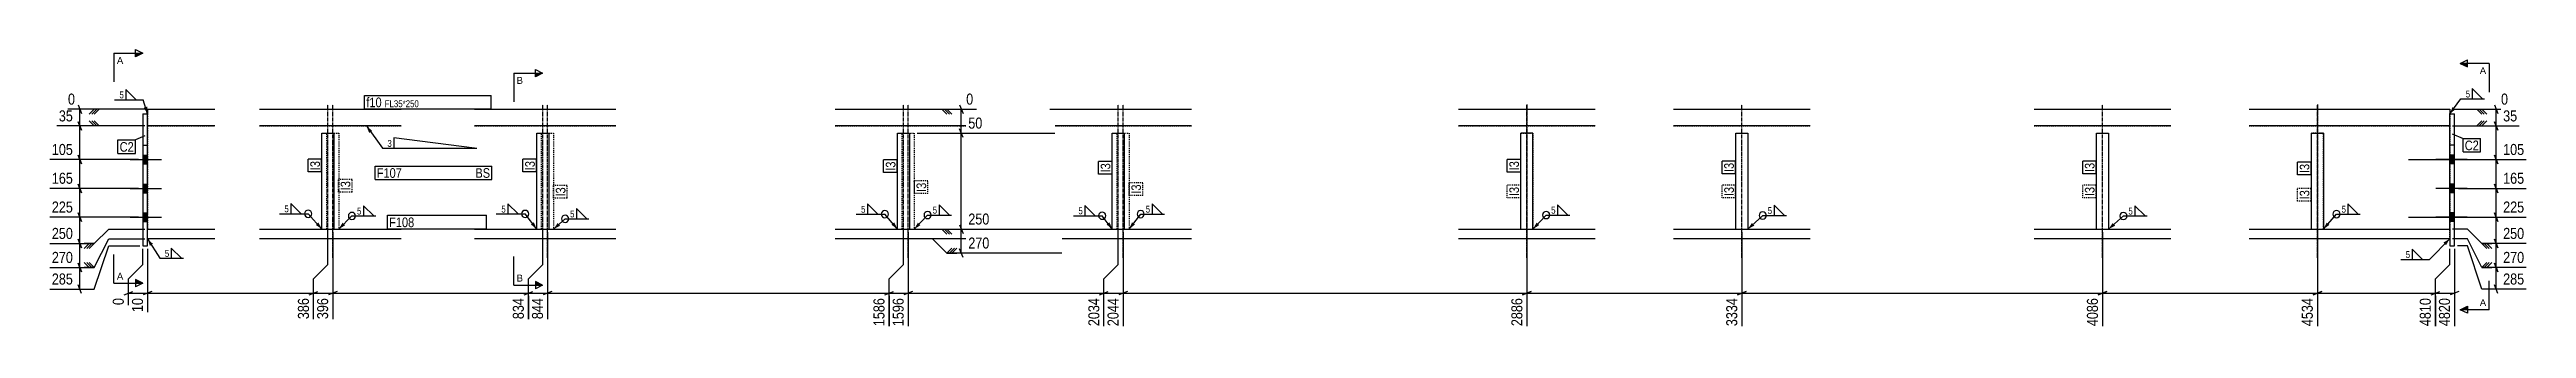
# Model space of a CAD drawing. Header units: millimetres. Extents: x 9 to 44203, y 10 to 1769.
# Drawn here: x 39038 to 44203, y 10 to 591 of the extents above; entities that cross this region are included whole.
import ezdxf

# ---------------------------------------------------------------- set-up
doc = ezdxf.new("R2010")
doc.units = ezdxf.units.MM
doc.linetypes.add('DXK_LINE_DOT2', pattern=[3.9198, 1.9599, -1.9599])
doc.linetypes.add('DXK_LINE_DOT3', pattern=[5.9187, 2.979, -0.9799, 0.9799, -0.9799])
for name, color, linetype in [('MÅLSÆTNING', 7, 'Continuous'), ('STÅL', 7, 'Continuous'), ('TEKST', 7, 'Continuous')]:
    doc.layers.add(name, color=color, linetype=linetype)
doc.styles.add('Arial', font='ARIAL.TTF', dxfattribs={"height": 0.2})
doc.styles.add('Arial Narrow', font='ARIALN.TTF', dxfattribs={"height": 0.2})

msp = doc.modelspace()

# ---------------------------------------------------------------- hatches: boundary and pattern name
at = {"layer": 'STÅL', "linetype": 'Continuous'}
for points in [[(39242.7, 352.6), (39242.7, 370.6), (39232.7, 370.6), (39232.7, 352.6)], [(39242.7, 352.6), (39242.7, 370.6), (39232.7, 370.6), (39232.7, 352.6)], [(44052.7, 352.6), (44052.7, 370.6), (44042.7, 370.6), (44042.7, 352.6)], [(44052.7, 352.6), (44052.7, 370.6), (44042.7, 370.6), (44042.7, 352.6)], [(39242.7, 292.6), (39242.7, 310.6), (39232.7, 310.6), (39232.7, 292.6)], [(39242.7, 292.6), (39242.7, 310.6), (39232.7, 310.6), (39232.7, 292.6)], [(44052.7, 292.6), (44052.7, 310.6), (44042.7, 310.6), (44042.7, 292.6)], [(44052.7, 292.6), (44052.7, 310.6), (44042.7, 310.6), (44042.7, 292.6)], [(39242.7, 232.6), (39242.7, 250.6), (39232.7, 250.6), (39232.7, 232.6)], [(39242.7, 232.6), (39242.7, 250.6), (39232.7, 250.6), (39232.7, 232.6)], [(44052.7, 232.6), (44052.7, 250.6), (44042.7, 250.6), (44042.7, 232.6)], [(44052.7, 232.6), (44052.7, 250.6), (44042.7, 250.6), (44042.7, 232.6)]]:
    msp.add_hatch(color=96, dxfattribs=at).paths.add_polyline_path(points)
at = {"layer": 'TEKST', "linetype": 'Continuous'}
for points in [[(39242, 472), (39242.7, 456.6), (39234.8, 469.9)], [(39704.7, 417.2), (39699, 431.6), (39710.8, 421.6)], [(39704.7, 417.2), (39699, 431.6), (39710.8, 421.6)], [(39599, 230.3), (39606.2, 216.6), (39593.4, 225.3)], [(40048, 230.8), (40054.2, 216.6), (40042.1, 226.2)], [(40799.4, 230.5), (40806.2, 216.6), (40793.7, 225.7)], [(41248.2, 230.8), (41254.2, 216.6), (41242.2, 226.3)], [(42592.7, 224), (42579.2, 216.6), (42587.7, 229.5)], [(42592.7, 224), (42579.2, 216.6), (42587.7, 229.5)], [(43344.9, 223.7), (43331.2, 216.6), (43339.9, 229.3)], [(43344.9, 223.7), (43331.2, 216.6), (43339.9, 229.3)], [(44029.5, 188.5), (44042.7, 196.6), (44034.9, 183.2)]]:
    msp.add_hatch(color=3, dxfattribs=at).paths.add_polyline_path(points)

# ---------------------------------------------------------------- linework, layer by layer
at = {"layer": 'MÅLSÆTNING', "color": 7, "linetype": 'Continuous'}
for p, q in [((39131.6, 466.6), (39121.1, 456.1)), ((39142.1, 466.6), (39121.1, 466.6)), ((39136.8, 466.6), (39126.3, 456.1)), ((39142.1, 466.6), (39131.6, 456.1)), ((40868.7, 466.6), (40964.2, 466.6)), ((40898.8, 466.6), (40909.3, 456.1)), ((40898.8, 466.6), (40919.8, 466.6)), ((40904.1, 466.6), (40914.6, 456.1)), ((40909.3, 466.6), (40919.8, 456.1)), ((40935.7, 475.6), (40942.9, 457.6)), ((40939.3, 416.6), (40939.3, 466.6)), ((44048.7, 466.6), (44164.2, 466.6)), ((44098.9, 466.6), (44109.4, 456.1)), ((44098.9, 466.6), (44119.9, 466.6)), ((44104.1, 466.6), (44114.6, 456.1)), ((44109.4, 466.6), (44119.9, 456.1)), ((44135.8, 475.6), (44143, 457.6)), ((44139.4, 431.6), (44139.4, 466.6)), ((39236.7, 431.6), (39053.4, 431.6)), ((39131.6, 431.6), (39121.1, 442.1)), ((39131.6, 431.6), (39121.1, 442.1)), ((39142.1, 431.6), (39121.1, 431.6)), ((39142.1, 431.6), (39121.1, 431.6)), ((39136.8, 431.6), (39126.3, 442.1)), ((39136.8, 431.6), (39126.3, 442.1)), ((39142.1, 431.6), (39131.6, 442.1)), ((39142.1, 431.6), (39131.6, 442.1)), ((40847.2, 416.6), (41134.5, 416.6)), ((40847.2, 416.6), (41134.5, 416.6)), ((40942.9, 407.6), (40935.7, 425.6)), ((40942.9, 407.6), (40935.7, 425.6)), ((40939.3, 216.6), (40939.3, 416.6)), ((44048.7, 431.6), (44187.6, 431.6)), ((44048.7, 431.6), (44187.6, 431.6)), ((44098.9, 431.6), (44109.4, 442.1)), ((44098.9, 431.6), (44109.4, 442.1)), ((44098.9, 431.6), (44119.9, 431.6)), ((44098.9, 431.6), (44119.9, 431.6)), ((44104.1, 431.6), (44114.6, 442.1)), ((44104.1, 431.6), (44114.6, 442.1)), ((44109.4, 431.6), (44119.9, 442.1)), ((44109.4, 431.6), (44119.9, 442.1)), ((44143, 422.6), (44135.8, 440.6)), ((44135.8, 440.6), (44143, 422.6)), ((39098, 310.6), (39105.2, 292.6)), ((44135.8, 310.6), (44143, 292.6)), ((39223.7, 301.6), (39038.7, 301.6)), ((39101.6, 241.6), (39101.6, 301.6)), ((44061.2, 301.6), (44202.2, 301.6)), ((44139.4, 241.6), (44139.4, 301.6)), ((39223.7, 241.6), (39038.7, 241.6)), ((39223.7, 241.6), (39038.7, 241.6)), ((39105.2, 232.6), (39098, 250.6)), ((39098, 250.6), (39105.2, 232.6)), ((39101.6, 186.6), (39101.6, 241.6)), ((39131.6, 186.6), (39161.6, 216.6)), ((39131.6, 186.6), (39161.6, 216.6)), ((39161.6, 216.6), (39236.7, 216.6)), ((39161.6, 216.6), (39236.7, 216.6)), ((39618.7, 143.1), (39618.7, 210.6)), ((39618.7, 143.1), (39618.7, 210.6)), ((39628.7, 210.6), (39628.7, 29)), ((39628.7, 210.6), (39628.7, 29)), ((40066.7, 143.1), (40066.7, 210.6)), ((40066.7, 143.1), (40066.7, 210.6)), ((40076.7, 210.6), (40076.7, 29)), ((40076.7, 210.6), (40076.7, 29)), ((40818.7, 143.1), (40818.7, 210.6)), ((40818.7, 143.1), (40818.7, 210.6)), ((40828.7, 210.6), (40828.7, 14.4)), ((40861.9, 216.6), (41149.1, 216.6)), ((40861.9, 216.6), (41149.1, 216.6)), ((40898.8, 216.6), (40909.3, 206.1)), ((40898.8, 216.6), (40919.8, 216.6)), ((40898.8, 216.6), (40909.3, 206.1)), ((40898.8, 216.6), (40919.8, 216.6)), ((40904.1, 216.6), (40914.6, 206.1)), ((40904.1, 216.6), (40914.6, 206.1)), ((40909.3, 216.6), (40919.8, 206.1)), ((40909.3, 216.6), (40919.8, 206.1)), ((40935.7, 225.6), (40942.9, 207.6)), ((40935.7, 225.6), (40942.9, 207.6)), ((40939.3, 166.6), (40939.3, 216.6)), ((41266.7, 143.1), (41266.7, 210.6)), ((41266.7, 143.1), (41266.7, 210.6)), ((41276.7, 210.6), (41276.7, 14.4)), ((41276.7, 210.6), (41276.7, 14.4)), ((42118.7, 210.6), (42118.7, 14.4)), ((42118.7, 210.6), (42118.7, 14.4)), ((42566.7, 210.6), (42566.7, 14.4)), ((42566.7, 210.6), (42566.7, 14.4)), ((43318.7, 210.6), (43318.7, 14.4)), ((43766.7, 210.6), (43766.7, 14.4)), ((43766.7, 210.6), (43766.7, 14.4)), ((43956.7, 241.6), (44202.2, 241.6)), ((44079.4, 216.6), (44048.7, 216.6)), ((44079.4, 216.6), (44048.7, 216.6)), ((44109.4, 186.6), (44079.4, 216.6)), ((44109.4, 186.6), (44079.4, 216.6)), ((44143, 232.6), (44135.8, 250.6)), ((39038.7, 186.6), (39131.6, 186.6)), ((39038.7, 186.6), (39131.6, 186.6)), ((39105.2, 177.6), (39098, 195.6)), ((39098, 195.6), (39105.2, 177.6)), ((39101.6, 136.6), (39101.6, 186.6)), ((39121.1, 186.6), (39110.6, 176.1)), ((39131.6, 186.6), (39110.6, 186.6)), ((39121.1, 186.6), (39110.6, 176.1)), ((39131.6, 186.6), (39110.6, 186.6)), ((39126.3, 186.6), (39115.8, 176.1)), ((39126.3, 186.6), (39115.8, 176.1)), ((39131.6, 186.6), (39121.1, 176.1)), ((39131.6, 186.6), (39121.1, 176.1)), ((39131.6, 136.6), (39161.6, 196.6)), ((39131.6, 136.6), (39161.6, 196.6)), ((39131.6, 91.6), (39161.6, 181.6)), ((39161.6, 196.6), (39236.7, 196.6)), ((39161.6, 196.6), (39236.7, 196.6)), ((39161.6, 181.6), (39226.7, 181.6)), ((39232.7, 143.1), (39232.7, 175.6)), ((39242.7, 175.6), (39242.7, 43.7)), ((39242.7, 175.6), (39242.7, 43.7)), ((40879.3, 196.6), (40861.9, 196.6)), ((40909.3, 166.6), (40879.3, 196.6)), ((40909.3, 166.6), (40919.8, 177.1)), ((41149.1, 166.6), (40909.3, 166.6)), ((40909.3, 166.6), (40930.3, 166.6)), ((40914.6, 166.6), (40925.1, 177.1)), ((40919.8, 166.6), (40930.3, 177.1)), ((40942.9, 157.6), (40935.7, 175.6)), ((44042.7, 143.1), (44042.7, 175.6)), ((44042.7, 143.1), (44042.7, 175.6)), ((44079.4, 196.6), (44048.7, 196.6)), ((44079.4, 196.6), (44048.7, 196.6)), ((44052.7, 175.6), (44052.7, 14.4)), ((44079.4, 181.6), (44058.7, 181.6)), ((44109.4, 136.6), (44079.4, 196.6)), ((44109.4, 136.6), (44079.4, 196.6)), ((44109.4, 91.6), (44079.4, 181.6)), ((44109.4, 186.6), (44119.9, 176.1)), ((44109.4, 186.6), (44119.9, 176.1)), ((39038.7, 136.6), (39131.6, 136.6)), ((39038.7, 136.6), (39131.6, 136.6)), ((39105.2, 127.6), (39098, 145.6)), ((39098, 145.6), (39105.2, 127.6)), ((39101.6, 91.6), (39101.6, 136.6)), ((39121.1, 136.6), (39110.6, 147.1)), ((39121.1, 136.6), (39110.6, 147.1)), ((39131.6, 136.6), (39110.6, 136.6)), ((39131.6, 136.6), (39110.6, 136.6)), ((39126.3, 136.6), (39115.8, 147.1)), ((39126.3, 136.6), (39115.8, 147.1)), ((39131.6, 136.6), (39121.1, 147.1)), ((39131.6, 136.6), (39121.1, 147.1)), ((39202.7, 113.1), (39232.7, 143.1)), ((39202.7, 58.3), (39202.7, 113.1)), ((39588.7, 113.1), (39618.7, 143.1)), ((39588.7, 113.1), (39618.7, 143.1)), ((39588.7, 29), (39588.7, 113.1)), ((40036.7, 113.1), (40066.7, 143.1)), ((40036.7, 113.1), (40066.7, 143.1)), ((40036.7, 29), (40036.7, 113.1)), ((40788.7, 113.1), (40818.7, 143.1)), ((40788.7, 113.1), (40818.7, 143.1)), ((40788.7, 14.4), (40788.7, 113.1)), ((41236.7, 113.1), (41266.7, 143.1)), ((41236.7, 113.1), (41266.7, 143.1)), ((41236.7, 14.4), (41236.7, 113.1)), ((44012.7, 113.1), (44042.7, 143.1)), ((44012.7, 113.1), (44042.7, 143.1)), ((44012.7, 14.4), (44012.7, 113.1)), ((44109.4, 136.6), (44119.9, 147.1)), ((44109.4, 136.6), (44119.9, 147.1)), ((44202.2, 136.6), (44109.4, 136.6)), ((44109.4, 136.6), (44130.4, 136.6)), ((44114.6, 136.6), (44125.1, 147.1)), ((44119.9, 136.6), (44130.4, 147.1)), ((44135.8, 145.6), (44143, 127.6)), ((44139.4, 91.6), (44139.4, 136.6)), ((39038.7, 91.6), (39131.6, 91.6)), ((39105.2, 82.6), (39098, 100.6)), ((39193.7, 79.5), (39211.7, 86.7)), ((39202.7, 83.1), (39242.7, 83.1)), ((39251.7, 86.7), (39233.7, 79.5)), ((39251.7, 86.7), (39233.7, 79.5)), ((39579.7, 79.5), (39597.7, 86.7)), ((39588.7, 83.1), (39628.7, 83.1)), ((39637.7, 86.7), (39619.7, 79.5)), ((39637.7, 86.7), (39619.7, 79.5)), ((40027.7, 79.5), (40045.7, 86.7)), ((40036.7, 83.1), (40076.7, 83.1)), ((40085.7, 86.7), (40067.7, 79.5)), ((40085.7, 86.7), (40067.7, 79.5)), ((40779.7, 79.5), (40797.7, 86.7)), ((40788.7, 83.1), (40828.7, 83.1)), ((40837.7, 86.7), (40819.7, 79.5)), ((41227.7, 79.5), (41245.7, 86.7)), ((41236.7, 83.1), (41276.7, 83.1)), ((41285.7, 86.7), (41267.7, 79.5)), ((41285.7, 86.7), (41267.7, 79.5)), ((41276.7, 83.1), (42118.7, 83.1)), ((42127.7, 86.7), (42109.7, 79.5)), ((42109.7, 79.5), (42127.7, 86.7)), ((42118.7, 83.1), (42566.7, 83.1)), ((42575.7, 86.7), (42557.7, 79.5)), ((42557.7, 79.5), (42575.7, 86.7)), ((42566.7, 83.1), (43318.7, 83.1)), ((43309.7, 79.5), (43327.7, 86.7)), ((43775.7, 86.7), (43757.7, 79.5)), ((43757.7, 79.5), (43775.7, 86.7)), ((44003.7, 79.5), (44021.7, 86.7)), ((44012.7, 83.1), (44052.7, 83.1)), ((44061.7, 86.7), (44043.7, 79.5)), ((44202.2, 91.6), (44109.4, 91.6)), ((44143, 82.6), (44135.8, 100.6))]:
    msp.add_line(p, q, dxfattribs=at)
at = {"layer": 'STÅL', "color": 2, "linetype": 'Continuous'}
for p, q in [((39242.7, 466.6), (39242.7, 456.6)), ((39242.7, 466.6), (39382.7, 466.6)), ((39476.2, 466.6), (39771.2, 466.6)), ((39924.2, 466.6), (40219.2, 466.6)), ((40676.2, 466.6), (40971.2, 466.6)), ((41124.2, 466.6), (41419.2, 466.6)), ((41976.2, 466.6), (42261.2, 466.6)), ((42424.2, 466.6), (42709.2, 466.6)), ((43176.2, 466.6), (43461.2, 466.6)), ((43624.2, 466.6), (44042.7, 466.6)), ((44042.7, 466.6), (44042.7, 456.6)), ((39232.7, 456.6), (39232.7, 181.6)), ((39232.7, 456.6), (39242.7, 456.6)), ((39242.7, 216.6), (39242.7, 456.6)), ((39382.7, 431.6), (39242.7, 431.6)), ((39771.2, 431.6), (39476.2, 431.6)), ((39606.2, 216.6), (39606.2, 416.6)), ((39606.2, 416.6), (39631.2, 416.6)), ((39631.2, 416.6), (39631.2, 216.6)), ((40219.2, 431.6), (39924.2, 431.6)), ((40054.2, 216.6), (40054.2, 416.6)), ((40054.2, 416.6), (40079.2, 416.6)), ((40079.2, 416.6), (40079.2, 216.6)), ((40971.2, 431.6), (40676.2, 431.6)), ((40806.2, 216.6), (40806.2, 416.6)), ((40806.2, 416.6), (40831.2, 416.6)), ((40831.2, 416.6), (40831.2, 216.6)), ((41419.2, 431.6), (41124.2, 431.6)), ((41254.2, 216.6), (41254.2, 416.6)), ((41254.2, 416.6), (41279.2, 416.6)), ((41279.2, 416.6), (41279.2, 216.6)), ((42261.2, 431.6), (41976.2, 431.6)), ((42106.2, 216.6), (42106.2, 416.6)), ((42131.2, 416.6), (42106.2, 416.6)), ((42131.2, 216.6), (42131.2, 416.6)), ((42709.2, 431.6), (42424.2, 431.6)), ((42554.2, 216.6), (42554.2, 416.6)), ((42554.2, 416.6), (42579.2, 416.6)), ((42579.2, 416.6), (42579.2, 216.6)), ((43461.2, 431.6), (43176.2, 431.6)), ((43306.2, 216.6), (43306.2, 416.6)), ((43306.2, 416.6), (43331.2, 416.6)), ((43331.2, 416.6), (43331.2, 216.6)), ((44042.7, 431.6), (43624.2, 431.6)), ((43754.2, 216.6), (43754.2, 416.6)), ((43754.2, 416.6), (43779.2, 416.6)), ((43779.2, 416.6), (43779.2, 216.6)), ((44042.7, 216.6), (44042.7, 456.6)), ((44042.7, 456.6), (44052.7, 456.6)), ((44052.7, 181.6), (44052.7, 456.6)), ((39232.7, 391.6), (39242.7, 391.6)), ((44052.7, 391.6), (44042.7, 391.6)), ((39242.7, 196.6), (39242.7, 216.6)), ((39242.7, 216.6), (39382.7, 216.6)), ((39476.2, 216.6), (39771.2, 216.6)), ((39924.2, 216.6), (40219.2, 216.6)), ((40676.2, 216.6), (40971.2, 216.6)), ((41124.2, 216.6), (41419.2, 216.6)), ((41976.2, 216.6), (42261.2, 216.6)), ((42424.2, 216.6), (42709.2, 216.6)), ((43176.2, 216.6), (43461.2, 216.6)), ((43624.2, 216.6), (44042.7, 216.6)), ((44042.7, 216.6), (44042.7, 196.6)), ((39232.7, 181.6), (39242.7, 181.6)), ((39382.7, 196.6), (39242.7, 196.6)), ((39242.7, 181.6), (39242.7, 196.6)), ((39771.2, 196.6), (39476.2, 196.6)), ((40219.2, 196.6), (39924.2, 196.6)), ((40971.2, 196.6), (40676.2, 196.6)), ((41419.2, 196.6), (41124.2, 196.6)), ((42261.2, 196.6), (41976.2, 196.6)), ((42709.2, 196.6), (42424.2, 196.6)), ((43461.2, 196.6), (43176.2, 196.6)), ((44042.7, 196.6), (43624.2, 196.6)), ((44042.7, 196.6), (44042.7, 181.6)), ((44042.7, 181.6), (44052.7, 181.6))]:
    msp.add_line(p, q, dxfattribs=at)
at = {"layer": 'STÅL', "color": 7, "linetype": 'DXK_LINE_DOT3'}
for p, q in [((39618.7, 156.6), (39618.7, 476.6)), ((39628.7, 156.6), (39628.7, 476.6)), ((40066.7, 156.6), (40066.7, 476.6)), ((40076.7, 156.6), (40076.7, 476.6)), ((40818.7, 156.6), (40818.7, 476.6)), ((40828.7, 156.6), (40828.7, 476.6)), ((41266.7, 156.6), (41266.7, 476.6)), ((41276.7, 156.6), (41276.7, 476.6)), ((42118.7, 476.6), (42118.7, 156.6)), ((42118.7, 156.6), (42118.7, 476.6)), ((42566.7, 156.6), (42566.7, 476.6)), ((42566.7, 156.6), (42566.7, 476.6)), ((43318.7, 156.6), (43318.7, 476.6)), ((43318.7, 156.6), (43318.7, 476.6)), ((43766.7, 156.6), (43766.7, 476.6)), ((43766.7, 476.6), (43766.7, 156.6))]:
    msp.add_line(p, q, dxfattribs=at)
at = {"layer": 'STÅL', "color": 7, "linetype": 'DXK_LINE_DOT2'}
for p, q in [((39242.7, 456.6), (39242.7, 431.6)), ((39242.7, 431.6), (39242.7, 216.6)), ((39242.7, 431.6), (39382.7, 431.6)), ((39476.2, 431.6), (39771.2, 431.6)), ((39616.2, 216.6), (39616.2, 416.6)), ((39616.2, 416.6), (39641.2, 416.6)), ((39641.2, 416.6), (39641.2, 216.6)), ((39924.2, 431.6), (40219.2, 431.6)), ((40064.2, 216.6), (40064.2, 416.6)), ((40064.2, 416.6), (40089.2, 416.6)), ((40089.2, 416.6), (40089.2, 216.6)), ((40676.2, 431.6), (40971.2, 431.6)), ((40816.2, 216.6), (40816.2, 416.6)), ((40816.2, 416.6), (40829.4, 416.6)), ((40829.5, 416.6), (40829.4, 416.6)), ((40829.5, 416.6), (40841.2, 416.6)), ((40841.2, 416.6), (40841.2, 216.6)), ((41124.2, 431.6), (41419.2, 431.6)), ((41264.2, 216.6), (41264.2, 416.6)), ((41264.2, 416.6), (41277.4, 416.6)), ((41277.5, 416.6), (41277.4, 416.6)), ((41277.5, 416.6), (41289.2, 416.6)), ((41289.2, 416.6), (41289.2, 216.6)), ((41976.2, 431.6), (42261.2, 431.6)), ((42106.2, 216.6), (42106.2, 416.6)), ((42106.2, 416.6), (42131.2, 416.6)), ((42131.2, 416.6), (42131.2, 216.6)), ((42424.2, 431.6), (42709.2, 431.6)), ((42554.2, 216.6), (42554.2, 416.6)), ((42554.2, 416.6), (42579.2, 416.6)), ((42579.2, 416.6), (42579.2, 216.6)), ((43176.2, 431.6), (43461.2, 431.6)), ((43306.2, 216.6), (43306.2, 416.6)), ((43306.2, 416.6), (43331.2, 416.6)), ((43331.2, 416.6), (43331.2, 216.6)), ((43624.2, 431.6), (44042.7, 431.6)), ((43754.2, 216.6), (43754.2, 416.6)), ((43779.2, 416.6), (43754.2, 416.6)), ((43779.2, 216.6), (43779.2, 416.6)), ((44042.7, 456.6), (44042.7, 431.6)), ((44042.7, 431.6), (44042.7, 216.6)), ((39242.7, 216.6), (39382.7, 216.6)), ((39242.7, 196.6), (39242.7, 216.6)), ((39476.2, 216.6), (39771.2, 216.6)), ((39924.2, 216.6), (40219.2, 216.6)), ((40676.2, 216.6), (40971.2, 216.6)), ((41124.2, 216.6), (41419.2, 216.6)), ((41976.2, 216.6), (42261.2, 216.6)), ((42424.2, 216.6), (42709.2, 216.6)), ((43176.2, 216.6), (43461.2, 216.6)), ((43624.2, 216.6), (44042.7, 216.6)), ((44042.7, 196.6), (44042.7, 216.6))]:
    msp.add_line(p, q, dxfattribs=at)
at = {"layer": 'STÅL', "color": 96, "linetype": 'Continuous'}
for p, q in [((39206.7, 361.6), (39271.7, 361.6)), ((39206.7, 361.6), (39271.7, 361.6)), ((39232.7, 370.6), (39242.7, 370.6)), ((39232.7, 370.6), (39242.7, 370.6)), ((44078.7, 361.6), (44013.7, 361.6)), ((44078.7, 361.6), (44013.7, 361.6)), ((44052.7, 370.6), (44042.7, 370.6)), ((44052.7, 370.6), (44042.7, 370.6)), ((39232.7, 352.6), (39242.7, 352.6)), ((39232.7, 352.6), (39242.7, 352.6)), ((39232.7, 310.6), (39242.7, 310.6)), ((39232.7, 310.6), (39242.7, 310.6)), ((44052.7, 352.6), (44042.7, 352.6)), ((44052.7, 352.6), (44042.7, 352.6)), ((44052.7, 310.6), (44042.7, 310.6)), ((44052.7, 310.6), (44042.7, 310.6)), ((39206.7, 301.6), (39271.7, 301.6)), ((39206.7, 301.6), (39271.7, 301.6)), ((39232.7, 292.6), (39242.7, 292.6)), ((39232.7, 292.6), (39242.7, 292.6)), ((44078.7, 301.6), (44013.7, 301.6)), ((44078.7, 301.6), (44013.7, 301.6)), ((44052.7, 292.6), (44042.7, 292.6)), ((44052.7, 292.6), (44042.7, 292.6)), ((39206.7, 241.6), (39271.7, 241.6)), ((39206.7, 241.6), (39271.7, 241.6)), ((39232.7, 250.6), (39242.7, 250.6)), ((39232.7, 250.6), (39242.7, 250.6)), ((39232.7, 232.6), (39242.7, 232.6)), ((39232.7, 232.6), (39242.7, 232.6)), ((44078.7, 241.6), (44013.7, 241.6)), ((44078.7, 241.6), (44013.7, 241.6)), ((44052.7, 250.6), (44042.7, 250.6)), ((44052.7, 250.6), (44042.7, 250.6)), ((44052.7, 232.6), (44042.7, 232.6)), ((44052.7, 232.6), (44042.7, 232.6))]:
    msp.add_line(p, q, dxfattribs=at)
at = {"layer": 'TEKST', "color": 3, "linetype": 'Continuous'}
for p, q in [((39242.7, 456.6), (39233.8, 486.3)), ((39606.2, 216.6), (39577.6, 248.7)), ((40054.2, 216.6), (40030, 248.2)), ((40806.2, 216.6), (40780, 247.8)), ((41254.2, 216.6), (41233.2, 244.6)), ((44042.7, 196.6), (44000.6, 153.4))]:
    msp.add_line(p, q, dxfattribs=at)
for centre, start, end in [((39577.6, 248.7), 90, 270), ((39577.6, 248.7), 270, 90), ((40030, 248.2), 90, 270), ((40030, 248.2), 270, 90), ((40780, 247.8), 90, 270), ((40780, 247.8), 270, 90), ((41233.2, 244.6), 90, 270), ((41233.2, 244.6), 270, 90)]:
    msp.add_arc(centre, 7.5, start, end, dxfattribs=at)

# ---------------------------------------------------------------- wipeouts: each hides what was drawn before it
at = {"color": 0, "linetype": 'Continuous'}
for points in [[(39192, 560.9), (39192, 575.9), (39178.7, 575.9), (39178.7, 560.9)], [(40025.5, 519.4), (40025.5, 534.4), (40012.2, 534.4), (40012.2, 519.4)], [(44118.7, 539.7), (44118.7, 554.7), (44105.3, 554.7), (44105.3, 539.7)]]:
    msp.add_wipeout(points, dxfattribs=at).dxf.layer = 'TEKST'
at = {"color": 0}
for points in [[(39753.1, 387), (39753.1, 404.4), (39741.6, 404.4), (39741.6, 387)], [(39772.9, 323.6), (39772.9, 344.6), (39720.5, 344.6), (39720.5, 323.6)], [(39956.9, 323.6), (39956.9, 344.6), (39926.2, 344.6), (39926.2, 323.6)], [(39538.3, 250.5), (39538.3, 267.9), (39526.8, 267.9), (39526.8, 250.5)], [(39689.6, 245.9), (39689.6, 263.3), (39678.1, 263.3), (39678.1, 245.9)], [(39990.7, 250), (39990.7, 267.4), (39979.1, 267.4), (39979.1, 250)], [(40740.7, 249.6), (40740.7, 267), (40729.2, 267), (40729.2, 249.6)], [(40890, 247.8), (40890, 265.2), (40878.4, 265.2), (40878.4, 247.8)], [(41193.9, 246.4), (41193.9, 263.8), (41182.3, 263.8), (41182.3, 246.4)], [(42179.6, 247.8), (42179.6, 265.2), (42168, 265.2), (42168, 247.8)], [(42631, 246.9), (42631, 264.3), (42619.5, 264.3), (42619.5, 246.9)], [(43383, 245.8), (43383, 263.2), (43371.5, 263.2), (43371.5, 245.8)], [(43827.4, 249.8), (43827.4, 267.2), (43815.9, 267.2), (43815.9, 249.8)]]:
    msp.add_wipeout(points, dxfattribs=at).dxf.layer = 'TEKST'

# ---------------------------------------------------------------- next in the draw order: hatches: boundary and pattern name
at = {"layer": 'TEKST', "linetype": 'Continuous'}
for color, points in [(30, [(39217.7, 575.9), (39217.7, 583.4), (39232.7, 583.4)]), (30, [(40051.2, 534.4), (40051.2, 541.9), (40066.2, 541.9)]), (30, [(44079.7, 562.2), (44079.7, 554.7), (44064.7, 562.2)]), (3, [(39654.4, 224.5), (39641.2, 216.6), (39649.1, 229.8)]), (3, [(40854.2, 224.9), (40841.2, 216.6), (40848.8, 230)]), (3, [(42144.2, 225), (42131.2, 216.6), (42138.7, 230.1)]), (3, [(42144.2, 225), (42131.2, 216.6), (42138.7, 230.1)]), (3, [(43791.8, 225.4), (43779.2, 216.6), (43786.2, 230.4)]), (3, [(43791.8, 225.4), (43779.2, 216.6), (43786.2, 230.4)])]:
    msp.add_hatch(color=color, dxfattribs=at).paths.add_polyline_path(points)

# ---------------------------------------------------------------- next in the draw order: linework, layer by layer
at = {"layer": 'TEKST', "color": 7, "linetype": 'Continuous'}
for p, q in [((39172.7, 583.4), (39172.7, 523.4)), ((39172.7, 583.4), (39232.7, 583.4)), ((40006.2, 541.9), (40006.2, 481.9)), ((40006.2, 541.9), (40066.2, 541.9)), ((44124.7, 562.2), (44064.7, 562.2))]:
    msp.add_line(p, q, dxfattribs=at)
at = {"layer": 'TEKST', "color": 30, "linetype": 'Continuous'}
for p, q in [((39217.7, 575.9), (39217.7, 590.9)), ((39217.7, 590.9), (39232.7, 583.4)), ((39232.7, 583.4), (39217.7, 575.9)), ((44064.7, 562.2), (44079.7, 569.7)), ((44079.7, 554.7), (44079.7, 569.7)), ((40051.2, 534.4), (40051.2, 549.4)), ((40051.2, 549.4), (40066.2, 541.9)), ((40066.2, 541.9), (40051.2, 534.4)), ((44064.7, 562.2), (44079.7, 554.7))]:
    msp.add_line(p, q, dxfattribs=at)
at = {"layer": 'TEKST', "color": 3, "linetype": 'Continuous'}
for p, q in [((39699, 431.6), (39732.3, 385.2)), ((39699, 431.6), (39732.3, 385.2)), ((39732.3, 385.2), (39928.9, 385.2)), ((39924.6, 385.2), (39756.2, 406.6)), ((39756.2, 406.6), (39756.2, 385.2)), ((39756.2, 385.2), (39924.6, 385.2)), ((39562.8, 248.7), (39541.4, 270.2)), ((39541.4, 270.2), (39541.4, 248.7)), ((39714.2, 244.1), (39692.7, 265.5)), ((39692.7, 265.5), (39692.7, 244.1)), ((40015.2, 248.2), (39993.8, 269.6)), ((39993.8, 269.6), (39993.8, 248.2)), ((40765.2, 247.8), (40743.8, 269.3)), ((40743.8, 269.3), (40743.8, 247.8)), ((40914.5, 246), (40893, 267.4)), ((40893, 267.4), (40893, 246)), ((41218.4, 244.6), (41197, 266)), ((41197, 266), (41197, 244.6)), ((42204.1, 246), (42182.6, 267.4)), ((42182.6, 267.4), (42182.6, 246)), ((42655.6, 245.1), (42634.1, 266.6)), ((42634.1, 266.6), (42634.1, 245.1)), ((43407.5, 244), (43386.1, 265.5)), ((43386.1, 265.5), (43386.1, 244)), ((43851.9, 248), (43830.5, 269.5)), ((43830.5, 269.5), (43830.5, 248)), ((39517.5, 248.7), (39577.6, 248.7)), ((39541.4, 248.7), (39562.8, 248.7)), ((39641.2, 216.6), (39668.8, 244.1)), ((39668.8, 244.1), (39718.4, 244.1)), ((39692.7, 244.1), (39714.2, 244.1)), ((39993.8, 248.2), (40015.2, 248.2)), ((40719.9, 247.8), (40780, 247.8)), ((40743.8, 247.8), (40765.2, 247.8)), ((40841.2, 216.6), (40869.1, 246)), ((40869.1, 246), (40918.8, 246)), ((40893, 246), (40914.5, 246)), ((41197, 244.6), (41218.4, 244.6)), ((42131.2, 216.6), (42158.7, 246)), ((42131.2, 216.6), (42158.7, 246)), ((42158.7, 246), (42208.4, 246)), ((42182.6, 246), (42204.1, 246)), ((42579.2, 216.6), (42610.2, 245.1)), ((42579.2, 216.6), (42610.2, 245.1)), ((42610.2, 245.1), (42659.8, 245.1)), ((42634.1, 245.1), (42655.6, 245.1)), ((43331.2, 216.6), (43362.2, 244)), ((43331.2, 216.6), (43362.2, 244)), ((43362.2, 244), (43411.8, 244)), ((43386.1, 244), (43407.5, 244)), ((43779.2, 216.6), (43806.6, 248)), ((43779.2, 216.6), (43806.6, 248)), ((43806.6, 248), (43856.2, 248)), ((43830.5, 248), (43851.9, 248))]:
    msp.add_line(p, q, dxfattribs=at)
for centre, start, end in [((39668.8, 244.1), 90, 270), ((39668.8, 244.1), 270, 90), ((40869.1, 246), 90, 270), ((40869.1, 246), 270, 90), ((42158.7, 246), 90, 270), ((42158.7, 246), 270, 90), ((42610.2, 245.1), 90, 270), ((42610.2, 245.1), 270, 90), ((43362.2, 244), 90, 270), ((43362.2, 244), 270, 90), ((43806.6, 248), 90, 270), ((43806.6, 248), 270, 90)]:
    msp.add_arc(centre, 7.5, start, end, dxfattribs=at)

# ---------------------------------------------------------------- next in the draw order: texts
at = {"layer": 'TEKST', "color": 3, "linetype": 'Continuous', "style": 'Arial'}
for s, p in [('A', (39178.7, 560.9)), ('B', (40012.2, 519.4)), ('A', (44105.3, 539.7))]:
    msp.add_text(s, height=14.3, dxfattribs=at).set_placement(p)
at = {"layer": 'TEKST', "color": 3, "style": 'Arial Narrow'}
for s, p in [('3', (39742.8, 388.2)), ('5', (39528, 251.7)), ('5', (39679.3, 247.1)), ('5', (39980.3, 251.2)), ('5', (40730.4, 250.8)), ('5', (40879.6, 249)), ('5', (41183.5, 247.6)), ('5', (42169.2, 249)), ('5', (42620.7, 248.1)), ('5', (43372.7, 247)), ('5', (43817.1, 251))]:
    msp.add_text(s, height=14.3, dxfattribs=at).set_placement(p)

# ---------------------------------------------------------------- next in the draw order: wipeouts: each hides what was drawn before it
at = {"color": 0, "linetype": 'Continuous'}
for points, layer in [([(40969, 471.4), (40969, 505), (40944.7, 505), (40944.7, 471.4)], 'MÅLSÆTNING'), ([(44169, 471.4), (44169, 505), (44144.8, 505), (44144.8, 471.4)], 'MÅLSÆTNING'), ([(39091.8, 306.4), (39091.8, 340), (39038.3, 340), (39038.3, 306.4)], 'MÅLSÆTNING'), ([(44202.6, 306.4), (44202.6, 340), (44149.2, 340), (44149.2, 306.4)], 'MÅLSÆTNING'), ([(41149.6, 221.4), (41149.6, 255), (40949.1, 255), (40949.1, 221.4)], 'MÅLSÆTNING'), ([(44202.6, 141.4), (44202.6, 175), (44149.2, 175), (44149.2, 141.4)], 'MÅLSÆTNING'), ([(40823.9, 77.7), (40790.3, 77.7), (40790.3, 9.6), (40823.9, 9.6)], 'MÅLSÆTNING'), ([(41271.9, 77.7), (41238.3, 77.7), (41238.3, 9.6), (41271.9, 9.6)], 'MÅLSÆTNING'), ([(42113.9, 77.7), (42080.3, 77.7), (42080.3, 9.6), (42113.9, 9.6)], 'MÅLSÆTNING'), ([(42561.9, 77.7), (42528.3, 77.7), (42528.3, 9.6), (42561.9, 9.6)], 'MÅLSÆTNING'), ([(43313.9, 77.7), (43280.3, 77.7), (43280.3, 9.6), (43313.9, 9.6)], 'MÅLSÆTNING'), ([(44047.9, 77.7), (44014.3, 77.7), (44014.3, 9.6), (44047.9, 9.6)], 'MÅLSÆTNING'), ([(39192, 111.3), (39192, 126.3), (39178.7, 126.3), (39178.7, 111.3)], 'TEKST'), ([(44118.7, 56.2), (44118.7, 71.2), (44105.3, 71.2), (44105.3, 56.2)], 'TEKST')]:
    msp.add_wipeout(points, dxfattribs=at).dxf.layer = layer
at = {"color": 0}
for points in [[(39730.8, 470.8), (39730.8, 491.8), (39698.8, 491.8), (39698.8, 470.8)], [(44086.3, 489.9), (44086.3, 507.3), (44074.8, 507.3), (44074.8, 489.9)], [(39602, 358.6), (39581, 358.6), (39581, 339.4), (39602, 339.4)], [(39665.5, 316.7), (39644.5, 316.7), (39644.5, 297.5), (39665.5, 297.5)], [(39772.9, 323.6), (39772.9, 344.6), (39720.5, 344.6), (39720.5, 323.6)], [(39956.9, 323.6), (39956.9, 344.6), (39926.2, 344.6), (39926.2, 323.6)], [(40050, 358.6), (40029, 358.6), (40029, 339.4), (40050, 339.4)], [(40802, 357.5), (40781, 357.5), (40781, 338.3), (40802, 338.3)], [(40866, 313.4), (40845, 313.4), (40845, 294.2), (40866, 294.2)], [(41250, 354), (41229, 354), (41229, 334.8), (41250, 334.8)], [(42102, 358.3), (42081, 358.3), (42081, 339.1), (42102, 339.1)], [(42550, 354.9), (42529, 354.9), (42529, 335.7), (42550, 335.7)], [(43302, 354.9), (43281, 354.9), (43281, 335.7), (43302, 335.7)], [(43750, 352.6), (43729, 352.6), (43729, 333.4), (43750, 333.4)], [(40113.9, 303.8), (40092.9, 303.8), (40092.9, 284.6), (40113.9, 284.6)], [(41313.9, 309.7), (41292.9, 309.7), (41292.9, 290.5), (41313.9, 290.5)], [(42102, 304.6), (42081, 304.6), (42081, 285.4), (42102, 285.4)], [(42550, 304.6), (42529, 304.6), (42529, 285.4), (42550, 285.4)], [(43302, 304.6), (43281, 304.6), (43281, 285.4), (43302, 285.4)], [(43750, 297.8), (43729, 297.8), (43729, 278.6), (43750, 278.6)], [(39945.8, 220.8), (39945.8, 241.8), (39746.3, 241.8), (39746.3, 220.8)], [(39289.1, 157.6), (39289.1, 175), (39277.5, 175), (39277.5, 157.6)], [(43961.3, 155.2), (43961.3, 172.6), (43949.7, 172.6), (43949.7, 155.2)]]:
    msp.add_wipeout(points, dxfattribs=at).dxf.layer = 'TEKST'

# ---------------------------------------------------------------- next in the draw order: hatches: boundary and pattern name
at = {"layer": 'TEKST', "linetype": 'Continuous'}
for color, points in [(3, [(44054.5, 466.5), (44042.7, 456.6), (44048.4, 470.9)]), (3, [(39247.5, 181.9), (39242.7, 196.6), (39253.8, 185.9)]), (30, [(39217.7, 103.8), (39217.7, 111.3), (39232.7, 103.8)]), (30, [(44079.7, 56.2), (44079.7, 48.7), (44064.7, 48.7)])]:
    msp.add_hatch(color=color, dxfattribs=at).paths.add_polyline_path(points)

# ---------------------------------------------------------------- next in the draw order: linework, layer by layer
at = {"layer": 'MÅLSÆTNING', "color": 7, "linetype": 'Continuous'}
for p, q in [((44139.4, 361.6), (44139.4, 431.6)), ((39223.7, 361.6), (39038.7, 361.6)), ((39098, 370.6), (39105.2, 352.6)), ((39101.6, 301.6), (39101.6, 361.6)), ((43956.7, 361.6), (44202.2, 361.6)), ((43956.7, 361.6), (44202.2, 361.6)), ((44143, 352.6), (44135.8, 370.6)), ((44135.8, 370.6), (44143, 352.6)), ((39105.2, 292.6), (39098, 310.6)), ((39223.7, 301.6), (39038.7, 301.6)), ((40828.7, 210.6), (40828.7, 14.4)), ((43318.7, 210.6), (43318.7, 14.4)), ((44202.2, 186.6), (44109.4, 186.6)), ((44109.4, 186.6), (44130.4, 186.6)), ((44114.6, 186.6), (44125.1, 176.1)), ((44119.9, 186.6), (44130.4, 176.1)), ((44135.8, 195.6), (44143, 177.6)), ((40788.7, 14.4), (40788.7, 113.1)), ((41236.7, 14.4), (41236.7, 113.1)), ((44012.7, 14.4), (44012.7, 113.1)), ((40076.7, 83.1), (40788.7, 83.1)), ((40779.7, 79.5), (40797.7, 86.7)), ((40837.7, 86.7), (40819.7, 79.5)), ((40828.7, 83.1), (41236.7, 83.1)), ((41227.7, 79.5), (41245.7, 86.7)), ((43327.7, 86.7), (43309.7, 79.5)), ((43318.7, 83.1), (43766.7, 83.1)), ((43766.7, 83.1), (44012.7, 83.1)), ((44003.7, 79.5), (44021.7, 86.7))]:
    msp.add_line(p, q, dxfattribs=at)
at = {"layer": 'TEKST', "color": 7, "linetype": 'Continuous'}
for p, q in [((44124.7, 562.2), (44124.7, 502.2)), ((39716.9, 348.2), (39960.5, 348.2)), ((39716.9, 320), (39716.9, 348.2)), ((39716.9, 320), (39960.5, 320)), ((39960.5, 320), (39960.5, 348.2)), ((39172.7, 103.8), (39172.7, 163.8)), ((39172.7, 103.8), (39232.7, 103.8)), ((44124.7, 48.7), (44064.7, 48.7))]:
    msp.add_line(p, q, dxfattribs=at)
at = {"layer": 'TEKST', "color": 3, "linetype": 'Continuous'}
for p, q in [((44042.7, 456.6), (44065.5, 488.1)), ((44065.5, 488.1), (44115.1, 488.1)), ((44110.8, 488.1), (44089.4, 509.5)), ((44089.4, 509.5), (44089.4, 488.1)), ((44089.4, 488.1), (44110.8, 488.1)), ((41173, 244.6), (41233.2, 244.6)), ((39242.7, 196.6), (39268.2, 155.8)), ((39268.2, 155.8), (39317.9, 155.8)), ((39313.6, 155.8), (39292.2, 177.2)), ((39292.2, 177.2), (39292.2, 155.8)), ((39292.2, 155.8), (39313.6, 155.8)), ((43985.8, 153.4), (43964.3, 174.8)), ((43964.3, 174.8), (43964.3, 153.4)), ((43940.4, 153.4), (44000.6, 153.4)), ((43964.3, 153.4), (43985.8, 153.4))]:
    msp.add_line(p, q, dxfattribs=at)
at = {"layer": 'TEKST', "color": 30, "linetype": 'Continuous'}
for p, q in [((39232.7, 103.8), (39217.7, 111.3)), ((44064.7, 48.7), (44079.7, 56.2)), ((44079.7, 56.2), (44079.7, 41.2)), ((44079.7, 41.2), (44064.7, 48.7))]:
    msp.add_line(p, q, dxfattribs=at)

# ---------------------------------------------------------------- next in the draw order: texts
at = {"layer": 'MÅLSÆTNING', "color": 3, "linetype": 'Continuous', "style": 'Arial Narrow'}
for s, height, p in [('0', 22.9, (40949.5, 476.2)), ('0', 22.9, (44149.6, 476.2)), ('165', 22.91, (39043.1, 311.2)), ('165', 22.91, (44154, 311.2))]:
    msp.add_text(s, height=height, dxfattribs=at).set_placement(p)
for s, p in [('1596', (40819.1, 14.4)), ('2044', (41267.1, 14.4)), ('2886', (42109.1, 14.4)), ('3334', (42557.1, 14.4)), ('4086', (43309.1, 14.4)), ('4820', (44043.1, 14.4))]:
    msp.add_text(s, height=22.91, rotation=90.0002, dxfattribs=at).set_placement(p)
at = {"layer": 'TEKST', "color": 3, "style": 'Arial Narrow'}
for s, height, p in [('5', 14.3, (44076, 491.1)), ('F107', 20.04, (39720.5, 323.6)), ('BS', 20.04, (39926.2, 323.6)), ('5', 14.3, (39278.7, 158.8)), ('5', 14.3, (43950.9, 156.4))]:
    msp.add_text(s, height=height, dxfattribs=at).set_placement(p)
at = {"layer": 'TEKST', "color": 3, "linetype": 'Continuous', "style": 'Arial'}
for p in [(39178.7, 111.3), (44105.3, 56.2)]:
    msp.add_text('A', height=14.3, dxfattribs=at).set_placement(p)

# ---------------------------------------------------------------- next in the draw order: wipeouts: each hides what was drawn before it
at = {"color": 0, "linetype": 'Continuous'}
for points in [[(41149.6, 171.4), (41149.6, 205), (40949.1, 205), (40949.1, 171.4)], [(44202.6, 96.4), (44202.6, 130), (44149.2, 130), (44149.2, 96.4)]]:
    msp.add_wipeout(points, dxfattribs=at).dxf.layer = 'MÅLSÆTNING'
at = {"color": 0}
for points in [[(39730.8, 470.8), (39730.8, 491.8), (39698.8, 491.8), (39698.8, 470.8)], [(39602, 358.6), (39581, 358.6), (39581, 339.4), (39602, 339.4)], [(39665.5, 316.7), (39644.5, 316.7), (39644.5, 297.5), (39665.5, 297.5)], [(40050, 358.6), (40029, 358.6), (40029, 339.4), (40050, 339.4)], [(40802, 357.5), (40781, 357.5), (40781, 338.3), (40802, 338.3)], [(40866, 313.4), (40845, 313.4), (40845, 294.2), (40866, 294.2)], [(41250, 354), (41229, 354), (41229, 334.8), (41250, 334.8)], [(42102, 358.3), (42081, 358.3), (42081, 339.1), (42102, 339.1)], [(42550, 354.9), (42529, 354.9), (42529, 335.7), (42550, 335.7)], [(43302, 354.9), (43281, 354.9), (43281, 335.7), (43302, 335.7)], [(43750, 352.6), (43729, 352.6), (43729, 333.4), (43750, 333.4)], [(40113.9, 303.8), (40092.9, 303.8), (40092.9, 284.6), (40113.9, 284.6)], [(41313.9, 309.7), (41292.9, 309.7), (41292.9, 290.5), (41313.9, 290.5)], [(42102, 304.6), (42081, 304.6), (42081, 285.4), (42102, 285.4)], [(42550, 304.6), (42529, 304.6), (42529, 285.4), (42550, 285.4)], [(43302, 304.6), (43281, 304.6), (43281, 285.4), (43302, 285.4)], [(43750, 297.8), (43729, 297.8), (43729, 278.6), (43750, 278.6)], [(39945.8, 220.8), (39945.8, 241.8), (39746.3, 241.8), (39746.3, 220.8)]]:
    msp.add_wipeout(points, dxfattribs=at).dxf.layer = 'TEKST'

# ---------------------------------------------------------------- next in the draw order: linework, layer by layer
at = {"layer": 'MÅLSÆTNING', "color": 7, "linetype": 'Continuous'}
for p, q in [((44139.4, 136.6), (44139.4, 186.6)), ((44202.2, 136.6), (44109.4, 136.6)), ((44109.4, 136.6), (44130.4, 136.6)), ((44114.6, 136.6), (44125.1, 147.1)), ((44119.9, 136.6), (44130.4, 147.1)), ((44143, 127.6), (44135.8, 145.6))]:
    msp.add_line(p, q, dxfattribs=at)
at = {"layer": 'TEKST', "color": 7, "linetype": 'Continuous'}
for p, q in [((39695.2, 467.2), (39695.2, 495.4)), ((39577.4, 335.8), (39577.4, 362.2)), ((39605.6, 362.2), (39577.4, 362.2)), ((39605.6, 335.8), (39605.6, 362.2)), ((40025.4, 335.8), (40025.4, 362.2)), ((40053.6, 362.2), (40025.4, 362.2)), ((40053.6, 335.8), (40053.6, 362.2)), ((42077.4, 335.5), (42077.4, 361.9)), ((42105.6, 361.9), (42077.4, 361.9)), ((42105.6, 335.5), (42105.6, 361.9)), ((39605.6, 335.8), (39577.4, 335.8)), ((40053.6, 335.8), (40025.4, 335.8)), ((40777.4, 334.7), (40777.4, 361.1)), ((40805.6, 361.1), (40777.4, 361.1)), ((40805.6, 334.7), (40777.4, 334.7)), ((40805.6, 334.7), (40805.6, 361.1)), ((41225.4, 331.2), (41225.4, 357.6)), ((41253.6, 357.6), (41225.4, 357.6)), ((41253.6, 331.2), (41225.4, 331.2)), ((41253.6, 331.2), (41253.6, 357.6)), ((42105.6, 335.5), (42077.4, 335.5)), ((42525.4, 332.1), (42525.4, 358.5)), ((42553.6, 358.5), (42525.4, 358.5)), ((42553.6, 332.1), (42525.4, 332.1)), ((42553.6, 332.1), (42553.6, 358.5)), ((43277.4, 332.1), (43277.4, 358.5)), ((43305.6, 358.5), (43277.4, 358.5)), ((43305.6, 332.1), (43277.4, 332.1)), ((43305.6, 332.1), (43305.6, 358.5)), ((43725.4, 329.8), (43725.4, 356.2)), ((43753.6, 356.2), (43725.4, 356.2)), ((43753.6, 329.8), (43725.4, 329.8)), ((43753.6, 329.8), (43753.6, 356.2)), ((39742.7, 245.4), (39949.4, 245.4)), ((39742.7, 217.2), (39742.7, 245.4)), ((39742.7, 217.2), (39949.4, 217.2)), ((39949.4, 217.2), (39949.4, 245.4)), ((44124.7, 48.7), (44124.7, 108.7))]:
    msp.add_line(p, q, dxfattribs=at)
at = {"layer": 'TEKST', "color": 7, "linetype": 'DXK_LINE_DOT2'}
for p, q in [((39640.9, 293.9), (39640.9, 320.3)), ((39669.1, 320.3), (39640.9, 320.3)), ((39669.1, 293.9), (39669.1, 320.3)), ((40841.2, 315.1), (40841.4, 317)), ((40841.4, 290.6), (40841.4, 317)), ((40869.6, 317), (40841.4, 317)), ((40869.6, 290.6), (40869.6, 317)), ((41289.2, 312.7), (41289.3, 313.3)), ((41289.3, 286.9), (41289.3, 313.3)), ((41317.5, 313.3), (41289.3, 313.3)), ((41317.5, 286.9), (41317.5, 313.3)), ((39641.2, 297.7), (39640.9, 293.9)), ((39669.1, 293.9), (39640.9, 293.9)), ((40089.2, 307.1), (40089.3, 307.4)), ((40089.3, 281), (40089.3, 307.4)), ((40117.5, 307.4), (40089.3, 307.4)), ((40117.5, 281), (40089.3, 281)), ((40117.5, 281), (40117.5, 307.4)), ((40869.6, 290.6), (40841.4, 290.6)), ((41317.5, 286.9), (41289.3, 286.9)), ((42077.4, 281.8), (42077.4, 308.2)), ((42105.6, 308.2), (42077.4, 308.2)), ((42105.6, 281.8), (42077.4, 281.8)), ((42105.6, 281.8), (42105.6, 308.2)), ((42525.4, 281.8), (42525.4, 308.2)), ((42553.6, 308.2), (42525.4, 308.2)), ((42553.6, 281.8), (42525.4, 281.8)), ((42553.6, 281.8), (42553.6, 308.2)), ((43277.4, 281.8), (43277.4, 308.2)), ((43305.6, 308.2), (43277.4, 308.2)), ((43305.6, 281.8), (43277.4, 281.8)), ((43305.6, 281.8), (43305.6, 308.2)), ((43725.4, 275), (43725.4, 301.4)), ((43753.6, 301.4), (43725.4, 301.4)), ((43753.6, 275), (43725.4, 275)), ((43753.6, 275), (43753.6, 301.4))]:
    msp.add_line(p, q, dxfattribs=at)
at = {"layer": 'TEKST', "color": 3, "linetype": 'Continuous'}
msp.add_line((39969.8, 248.2), (40030, 248.2), dxfattribs=at)

# ---------------------------------------------------------------- next in the draw order: texts
at = {"layer": 'MÅLSÆTNING', "color": 3, "linetype": 'Continuous', "style": 'Arial Narrow'}
for s, p in [('250', (40953.9, 226.2)), ('270', (40953.9, 176.2)), ('270', (44154, 146.2)), ('285', (44154, 101.2))]:
    msp.add_text(s, height=22.91, dxfattribs=at).set_placement(p)
at = {"layer": 'TEKST', "color": 3, "style": 'Arial Narrow'}
for p in [(39602, 339.4), (39665.5, 297.5), (40050, 339.4), (40802, 338.3), (40866, 294.2), (41250, 334.8), (42102, 339.1), (42550, 335.7), (43302, 335.7), (43750, 333.4), (40113.9, 284.6), (41313.9, 290.5), (42102, 285.4), (42550, 285.4), (43302, 285.4), (43750, 278.6)]:
    msp.add_text('I3', height=20.04, rotation=90.0002, dxfattribs=at).set_placement(p)
msp.add_text('F108', height=20.04, dxfattribs=at).set_placement((39746.3, 220.8))

# ---------------------------------------------------------------- next in the draw order: wipeouts: each hides what was drawn before it
at = {"color": 0, "linetype": 'Continuous'}
for points in [[(44188, 436.4), (44188, 470), (44149.2, 470), (44149.2, 436.4)], [(41135, 421.4), (41135, 455), (40949.1, 455), (40949.1, 421.4)], [(39091.8, 366.4), (39091.8, 400), (39038.3, 400), (39038.3, 366.4)], [(39091.8, 246.4), (39091.8, 280), (39038.3, 280), (39038.3, 246.4)], [(40071.9, 77.7), (40038.3, 77.7), (40038.3, 24.2), (40071.9, 24.2)], [(40783.9, 77.7), (40750.3, 77.7), (40750.3, 9.6), (40783.9, 9.6)], [(41231.9, 77.7), (41198.3, 77.7), (41198.3, 9.6), (41231.9, 9.6)], [(43761.9, 77.7), (43728.3, 77.7), (43728.3, 9.6), (43761.9, 9.6)], [(44007.9, 77.7), (43974.3, 77.7), (43974.3, 9.6), (44007.9, 9.6)]]:
    msp.add_wipeout(points, dxfattribs=at).dxf.layer = 'MÅLSÆTNING'
at = {"color": 0}
for points in [[(39955.4, 470.8), (39955.4, 485.8), (39737.1, 485.8), (39737.1, 470.8)], [(44103.5, 381.1), (44103.5, 402.1), (44074, 402.1), (44074, 381.1)]]:
    msp.add_wipeout(points, dxfattribs=at).dxf.layer = 'TEKST'

# ---------------------------------------------------------------- next in the draw order: linework, layer by layer
at = {"layer": 'MÅLSÆTNING', "color": 7, "linetype": 'Continuous'}
for p, q in [((39098, 440.6), (39105.2, 422.6)), ((39101.6, 361.6), (39101.6, 431.6)), ((39223.7, 361.6), (39038.7, 361.6)), ((39105.2, 352.6), (39098, 370.6)), ((40036.7, 29), (40036.7, 113.1)), ((39628.7, 83.1), (40036.7, 83.1)), ((40027.7, 79.5), (40045.7, 86.7))]:
    msp.add_line(p, q, dxfattribs=at)

# ---------------------------------------------------------------- next in the draw order: texts
at = {"layer": 'MÅLSÆTNING', "color": 3, "linetype": 'Continuous', "style": 'Arial Narrow'}
for s, p in [('50', (40953.9, 426.2)), ('35', (44154, 441.2)), ('105', (39043.1, 371.2)), ('225', (39043.1, 251.2))]:
    msp.add_text(s, height=22.91, dxfattribs=at).set_placement(p)
for s, p in [('844', (40067.1, 29)), ('1586', (40779.1, 14.4)), ('2034', (41227.1, 14.4)), ('4534', (43757.1, 14.4)), ('4810', (44003.1, 14.4))]:
    msp.add_text(s, height=22.91, rotation=90.0002, dxfattribs=at).set_placement(p)

# ---------------------------------------------------------------- next in the draw order: wipeouts: each hides what was drawn before it
at = {"color": 0, "linetype": 'Continuous'}
for points in [[(39091.8, 191.4), (39091.8, 225), (39038.3, 225), (39038.3, 191.4)], [(44202.6, 191.4), (44202.6, 225), (44149.2, 225), (44149.2, 191.4)]]:
    msp.add_wipeout(points, dxfattribs=at).dxf.layer = 'MÅLSÆTNING'
at = {"color": 0}
for points in [[(39955.4, 470.8), (39955.4, 485.8), (39737.1, 485.8), (39737.1, 470.8)], [(44103.5, 381.1), (44103.5, 402.1), (44074, 402.1), (44074, 381.1)], [(41334.2, 249.8), (41334.2, 267.2), (41322.6, 267.2), (41322.6, 249.8)], [(40134, 239.9), (40134, 257.3), (40122.5, 257.3), (40122.5, 239.9)]]:
    msp.add_wipeout(points, dxfattribs=at).dxf.layer = 'TEKST'

# ---------------------------------------------------------------- next in the draw order: hatches: boundary and pattern name
at = {"layer": 'TEKST', "linetype": 'Continuous'}
for points in [[(40102.8, 223.8), (40089.2, 216.6), (40097.8, 229.4)], [(41301.3, 226.2), (41289.2, 216.6), (41295.3, 230.8)]]:
    msp.add_hatch(color=3, dxfattribs=at).paths.add_polyline_path(points)

# ---------------------------------------------------------------- next in the draw order: linework, layer by layer
at = {"layer": 'MÅLSÆTNING', "color": 7, "linetype": 'Continuous'}
for p, q in [((43956.7, 241.6), (44202.2, 241.6)), ((44135.8, 250.6), (44143, 232.6)), ((44139.4, 186.6), (44139.4, 241.6)), ((44202.2, 186.6), (44109.4, 186.6)), ((44109.4, 186.6), (44130.4, 186.6)), ((44114.6, 186.6), (44125.1, 176.1)), ((44119.9, 186.6), (44130.4, 176.1)), ((44143, 177.6), (44135.8, 195.6))]:
    msp.add_line(p, q, dxfattribs=at)
at = {"layer": 'TEKST', "color": 7, "linetype": 'Continuous'}
for p, q in [((39695.2, 495.4), (39959, 495.4)), ((39695.2, 467.2), (39959, 467.2)), ((39959, 467.2), (39959, 495.4)), ((44047.4, 415.3), (44070.4, 405.7)), ((44070.4, 405.7), (44107.1, 405.7)), ((44070.4, 377.5), (44070.4, 405.7)), ((44070.4, 377.5), (44107.1, 377.5)), ((44107.1, 377.5), (44107.1, 405.7))]:
    msp.add_line(p, q, dxfattribs=at)
at = {"layer": 'TEKST', "color": 3, "linetype": 'Continuous'}
for p, q in [((40158.6, 238.1), (40137.1, 259.5)), ((40137.1, 259.5), (40137.1, 238.1)), ((41358.7, 248), (41337.3, 269.4)), ((41337.3, 269.4), (41337.3, 248)), ((40089.2, 216.6), (40113.2, 238.1)), ((40113.2, 238.1), (40162.8, 238.1)), ((40137.1, 238.1), (40158.6, 238.1)), ((41289.2, 216.6), (41313.3, 248)), ((41313.3, 248), (41363, 248)), ((41337.3, 248), (41358.7, 248))]:
    msp.add_line(p, q, dxfattribs=at)
for centre, start, end in [((40113.2, 238.1), 90, 270), ((40113.2, 238.1), 270, 90), ((41313.3, 248), 90, 270), ((41313.3, 248), 270, 90)]:
    msp.add_arc(centre, 7.5, start, end, dxfattribs=at)

# ---------------------------------------------------------------- next in the draw order: texts
at = {"layer": 'MÅLSÆTNING', "color": 3, "linetype": 'Continuous', "style": 'Arial Narrow'}
for p in [(39043.1, 196.2), (44154, 196.2)]:
    msp.add_text('250', height=22.91, dxfattribs=at).set_placement(p)
at = {"layer": 'TEKST', "color": 3, "style": 'Arial Narrow'}
for s, height, p in [('f10', 20.04, (39698.8, 470.8)), ('FL35*250', 14.32, (39737.1, 470.8)), ('C2', 20.04, (44074, 381.1)), ('5', 14.3, (41323.8, 251)), ('5', 14.3, (40123.7, 241.1))]:
    msp.add_text(s, height=height, dxfattribs=at).set_placement(p)

# ---------------------------------------------------------------- next in the draw order: wipeouts: each hides what was drawn before it
at = {"color": 0, "linetype": 'Continuous'}
for points, layer in [([(39091.8, 436.4), (39091.8, 470), (39052.9, 470), (39052.9, 436.4)], 'MÅLSÆTNING'), ([(39623.9, 77.7), (39590.3, 77.7), (39590.3, 24.2), (39623.9, 24.2)], 'MÅLSÆTNING'), ([(40031.9, 77.7), (39998.3, 77.7), (39998.3, 24.2), (40031.9, 24.2)], 'MÅLSÆTNING'), ([(40025.5, 107.3), (40025.5, 122.3), (40012.2, 122.3), (40012.2, 107.3)], 'TEKST')]:
    msp.add_wipeout(points, dxfattribs=at).dxf.layer = layer
at = {"color": 0}
msp.add_wipeout([(39213.9, 378), (39213.9, 399), (39184.5, 399), (39184.5, 378)], dxfattribs=at).dxf.layer = 'TEKST'

# ---------------------------------------------------------------- next in the draw order: hatches: boundary and pattern name
at = {"layer": 'TEKST', "linetype": 'Continuous'}
msp.add_hatch(color=30, dxfattribs=at).paths.add_polyline_path([(40051.2, 99.8), (40051.2, 107.3), (40066.2, 99.8)])

# ---------------------------------------------------------------- next in the draw order: linework, layer by layer
at = {"layer": 'MÅLSÆTNING', "color": 7, "linetype": 'Continuous'}
for p, q in [((39236.7, 466.6), (39076.7, 466.6)), ((39098, 475.6), (39105.2, 457.6)), ((39101.6, 431.6), (39101.6, 466.6)), ((39236.7, 431.6), (39053.4, 431.6)), ((39105.2, 422.6), (39098, 440.6)), ((39588.7, 29), (39588.7, 113.1)), ((39242.7, 83.1), (39588.7, 83.1)), ((39579.7, 79.5), (39597.7, 86.7))]:
    msp.add_line(p, q, dxfattribs=at)
at = {"layer": 'TEKST', "color": 7, "linetype": 'Continuous'}
for q in [(40006.2, 159.8), (40066.2, 99.8)]:
    msp.add_line((40006.2, 99.8), q, dxfattribs=at)
at = {"layer": 'TEKST', "color": 30, "linetype": 'Continuous'}
for p, q in [((40066.2, 99.8), (40051.2, 107.3)), ((40051.2, 107.3), (40051.2, 92.3)), ((40066.2, 99.8), (40051.2, 92.3))]:
    msp.add_line(p, q, dxfattribs=at)

# ---------------------------------------------------------------- next in the draw order: texts
at = {"layer": 'MÅLSÆTNING', "color": 3, "linetype": 'Continuous', "style": 'Arial Narrow'}
msp.add_text('35', height=22.91, dxfattribs=at).set_placement((39057.7, 441.2))
for s, p in [('396', (39619.1, 29)), ('834', (40027.1, 29))]:
    msp.add_text(s, height=22.91, rotation=90.0002, dxfattribs=at).set_placement(p)
at = {"layer": 'TEKST', "color": 3, "linetype": 'Continuous', "style": 'Arial'}
msp.add_text('B', height=14.3, dxfattribs=at).set_placement((40012.2, 107.3))

# ---------------------------------------------------------------- next in the draw order: wipeouts: each hides what was drawn before it
at = {"color": 0, "linetype": 'Continuous'}
for points in [[(44202.6, 246.4), (44202.6, 280), (44149.2, 280), (44149.2, 246.4)], [(39091.8, 141.4), (39091.8, 175), (39038.3, 175), (39038.3, 141.4)]]:
    msp.add_wipeout(points, dxfattribs=at).dxf.layer = 'MÅLSÆTNING'
at = {"color": 0}
msp.add_wipeout([(39213.9, 378), (39213.9, 399), (39184.5, 399), (39184.5, 378)], dxfattribs=at).dxf.layer = 'TEKST'

# ---------------------------------------------------------------- next in the draw order: linework, layer by layer
at = {"layer": 'MÅLSÆTNING', "color": 7, "linetype": 'Continuous'}
for p, q in [((44139.4, 301.6), (44139.4, 361.6)), ((44143, 292.6), (44135.8, 310.6)), ((44061.2, 301.6), (44202.2, 301.6))]:
    msp.add_line(p, q, dxfattribs=at)
at = {"layer": 'TEKST', "color": 7, "linetype": 'Continuous'}
for p, q in [((39180.9, 402.6), (39217.5, 402.6)), ((39180.9, 374.4), (39180.9, 402.6)), ((39180.9, 374.4), (39217.5, 374.4)), ((39237.3, 411), (39217.5, 402.6)), ((39217.5, 374.4), (39217.5, 402.6))]:
    msp.add_line(p, q, dxfattribs=at)

# ---------------------------------------------------------------- next in the draw order: texts
at = {"layer": 'MÅLSÆTNING', "color": 3, "linetype": 'Continuous', "style": 'Arial Narrow'}
msp.add_text('225', height=22.91, dxfattribs=at).set_placement((44154, 251.2))
at = {"layer": 'TEKST', "color": 3, "style": 'Arial Narrow'}
msp.add_text('C2', height=20.04, dxfattribs=at).set_placement((39184.5, 378))

# ---------------------------------------------------------------- next in the draw order: wipeouts: each hides what was drawn before it
at = {"color": 0, "linetype": 'Continuous'}
for points in [[(39096.2, 471.4), (39096.2, 505), (39071.9, 505), (39071.9, 471.4)], [(39091.8, 96.4), (39091.8, 130), (39038.3, 130), (39038.3, 96.4)], [(39237.9, 77.7), (39204.3, 77.7), (39204.3, 38.8), (39237.9, 38.8)], [(39583.9, 77.7), (39550.3, 77.7), (39550.3, 24.2), (39583.9, 24.2)]]:
    msp.add_wipeout(points, dxfattribs=at).dxf.layer = 'MÅLSÆTNING'
at = {"color": 0}
msp.add_wipeout([(39194.5, 488.1), (39194.5, 505.5), (39182.9, 505.5), (39182.9, 488.1)], dxfattribs=at).dxf.layer = 'TEKST'

# ---------------------------------------------------------------- next in the draw order: linework, layer by layer
at = {"layer": 'TEKST', "color": 3, "linetype": 'Continuous'}
for p, q in [((39173.6, 486.3), (39233.8, 486.3)), ((39219, 486.3), (39197.6, 507.8)), ((39197.6, 507.8), (39197.6, 486.3)), ((39197.6, 486.3), (39219, 486.3))]:
    msp.add_line(p, q, dxfattribs=at)

# ---------------------------------------------------------------- next in the draw order: texts
at = {"layer": 'MÅLSÆTNING', "color": 3, "linetype": 'Continuous', "style": 'Arial Narrow'}
for s, height, p in [('0', 22.9, (39076.7, 476.2)), ('270', 22.91, (39043.1, 146.2)), ('285', 22.91, (39043.1, 101.2))]:
    msp.add_text(s, height=height, dxfattribs=at).set_placement(p)
msp.add_text('386', height=22.91, rotation=90.0002, dxfattribs=at).set_placement((39579.1, 29))
at = {"layer": 'TEKST', "color": 3, "style": 'Arial Narrow'}
msp.add_text('5', height=14.3, dxfattribs=at).set_placement((39184.1, 489.3))

# ---------------------------------------------------------------- next in the draw order: wipeouts: each hides what was drawn before it
at = {"color": 0, "linetype": 'Continuous'}
for points in [[(44202.6, 366.4), (44202.6, 400), (44149.2, 400), (44149.2, 366.4)], [(39197.9, 77.7), (39164.3, 77.7), (39164.3, 53.5), (39197.9, 53.5)]]:
    msp.add_wipeout(points, dxfattribs=at).dxf.layer = 'MÅLSÆTNING'

# ---------------------------------------------------------------- next in the draw order: linework, layer by layer
at = {"layer": 'TEKST', "color": 30, "linetype": 'Continuous'}
for p in [(39217.7, 111.3), (39232.7, 103.8)]:
    msp.add_line(p, (39217.7, 96.3), dxfattribs=at)

# ---------------------------------------------------------------- next in the draw order: texts
at = {"layer": 'MÅLSÆTNING', "color": 3, "linetype": 'Continuous', "style": 'Arial Narrow'}
msp.add_text('105', height=22.91, dxfattribs=at).set_placement((44154, 371.2))
for s, height, p in [('0', 22.9, (39193.1, 58.3)), ('10', 22.91, (39233.1, 43.7))]:
    msp.add_text(s, height=height, rotation=90.0002, dxfattribs=at).set_placement(p)

doc.saveas('drawing.dxf')
